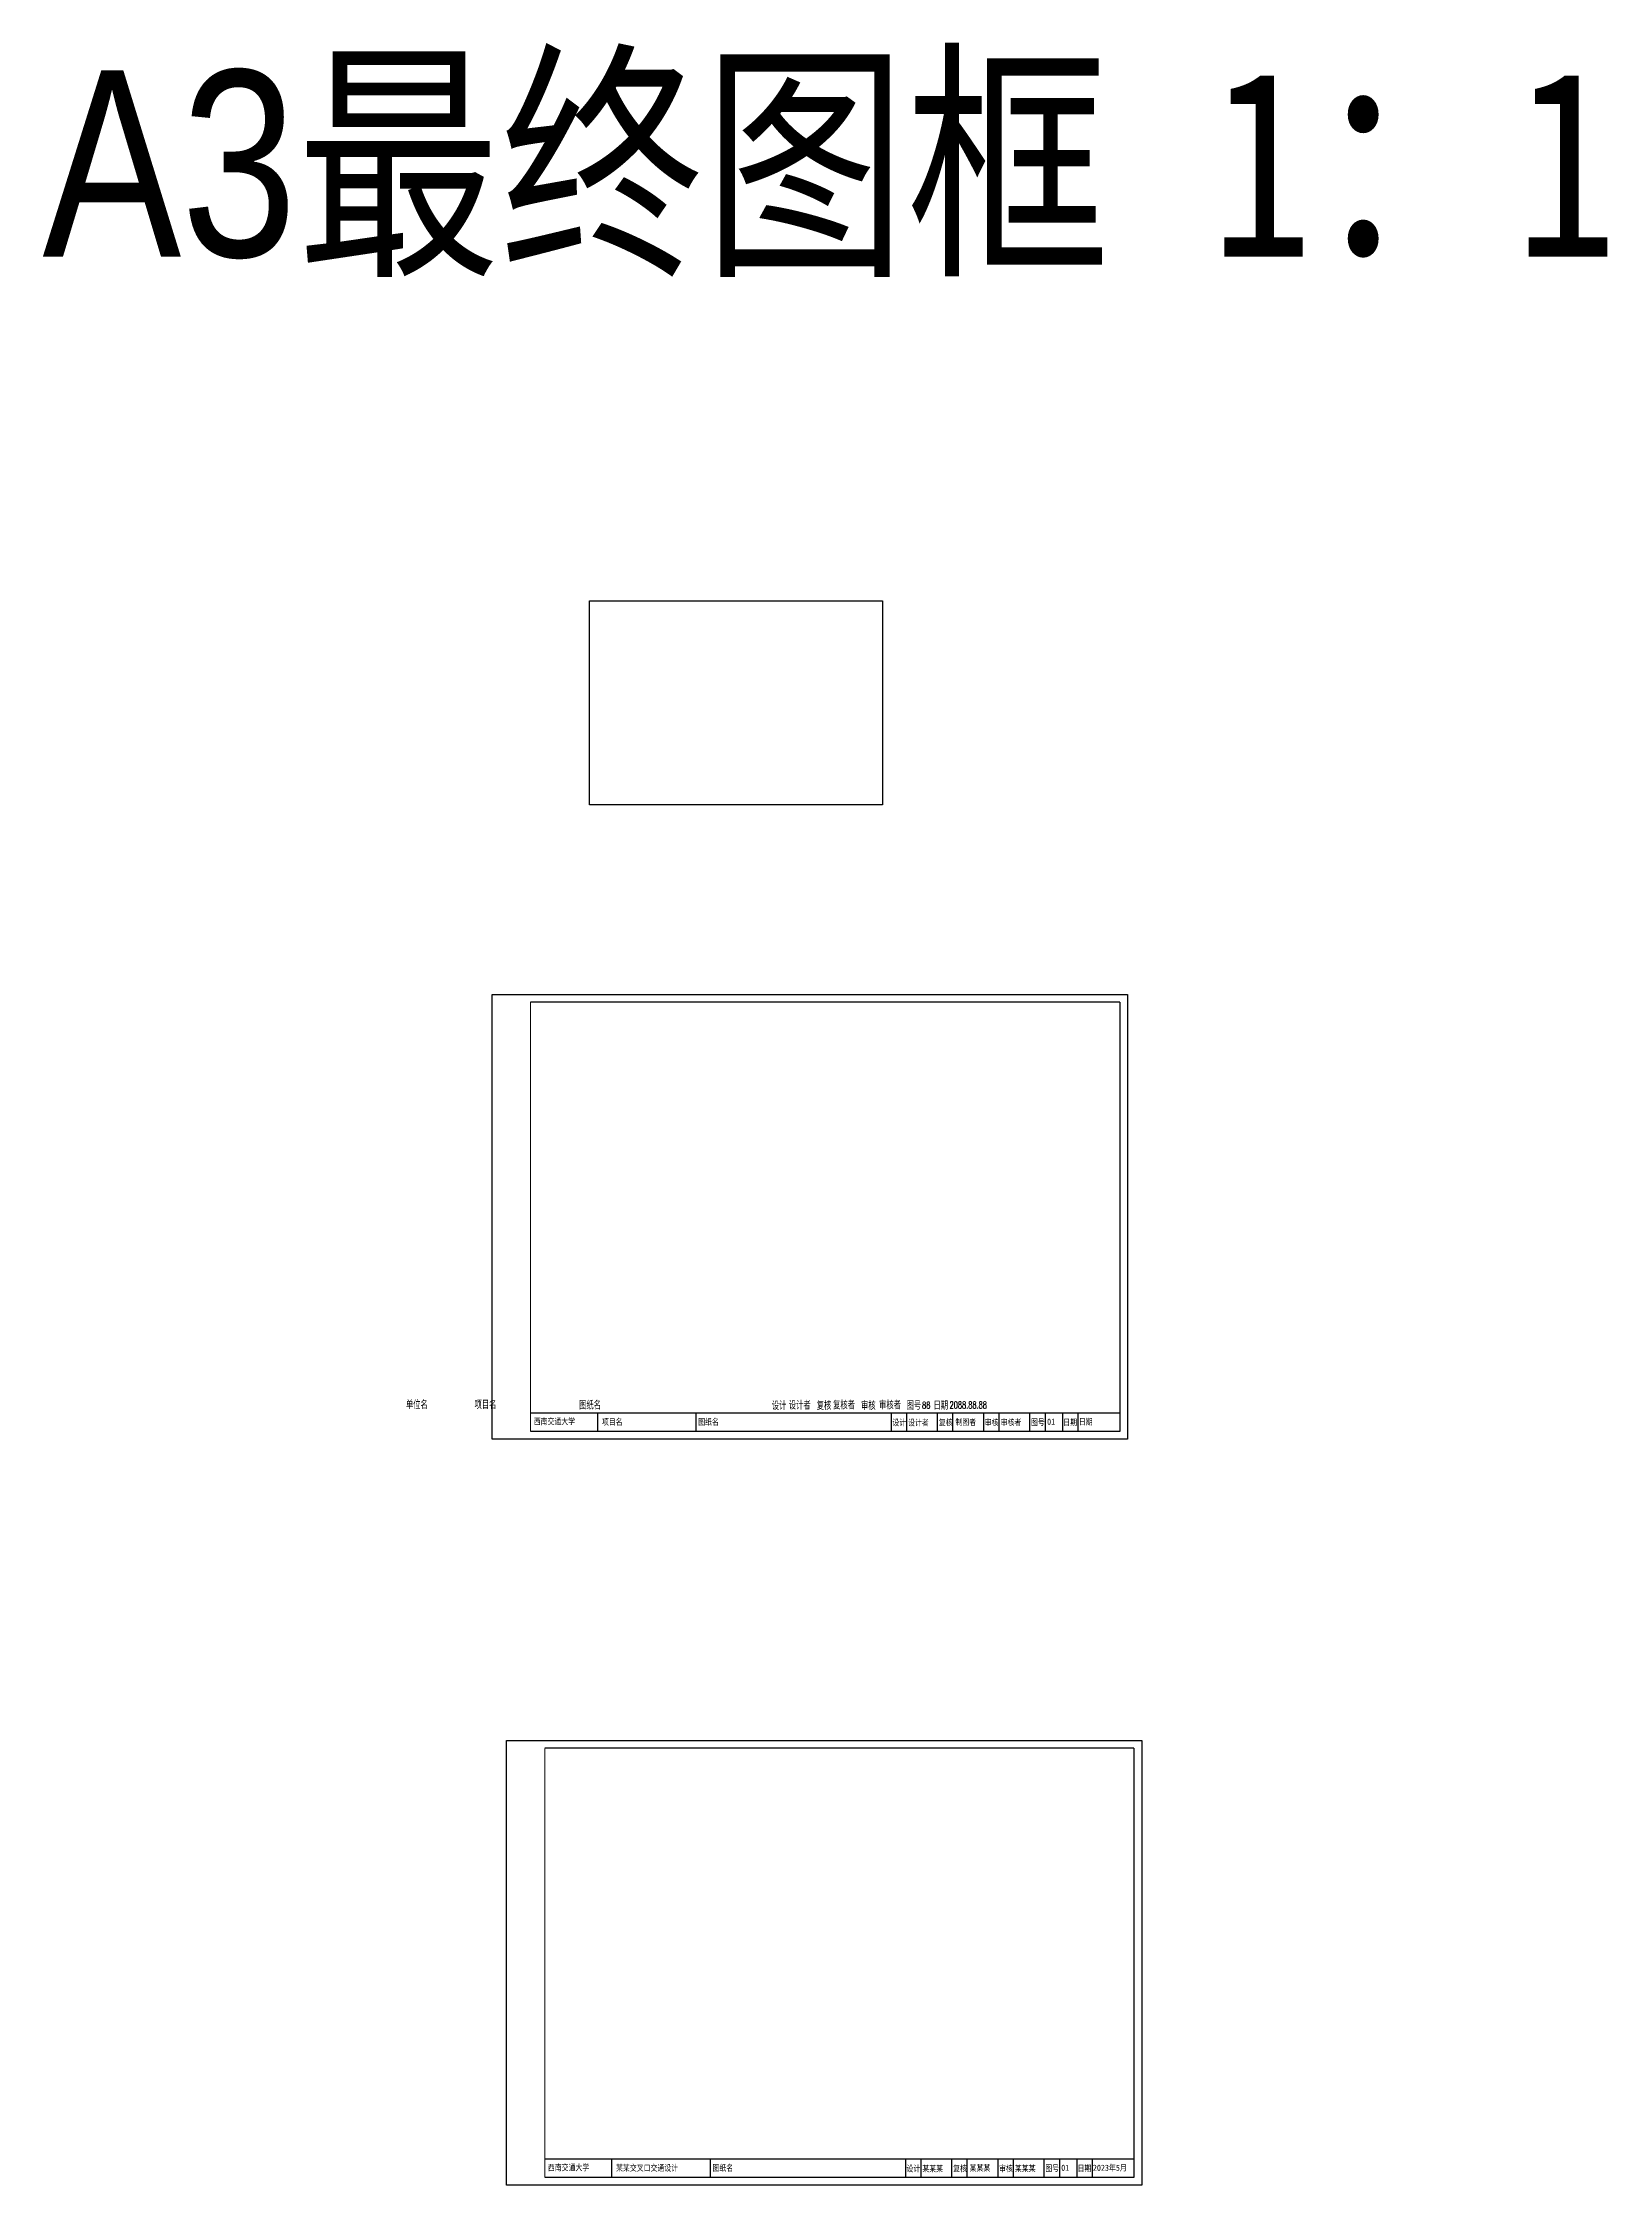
# Model space of a CAD drawing. Header units: millimetres. Extents: x 4234 to 6805, y -11209 to -9701.
# Drawn here: x 4234 to 5251, y -11169 to -9777 of the extents above; entities that cross this region are included whole.
import ezdxf
from ezdxf.enums import TextEntityAlignment as Align

# ---------------------------------------------------------------- set-up
doc = ezdxf.new("R2010")
doc.units = ezdxf.units.MM
doc.layers.add('@-图框', color=7, linetype='CONTINUOUS')
doc.layers.add('@-视口', color=7, linetype='CONTINUOUS')
doc.layers.add('PP-COM', color=7, linetype='CONTINUOUS', lineweight=0)
doc.styles.add('gpsxw', font='txt.shx', dxfattribs={"width": 0.7, "bigfont": 'hztxt.shx'})
doc.styles.add('szsjbg', font='txt.shx', dxfattribs={"width": 0.7, "bigfont": 'hztxt.shx'})
doc.styles.add('黑体', font='', dxfattribs={"width": 0.8})
doc.styles.get('黑体').set_extended_font_data('SimHei')

msp = doc.modelspace()

# ---------------------------------------------------------------- texts
at = {"layer": '@-图框', "style": 'szsjbg', "width": 0.7}
for s, p in [('设计', (4712.4, -10662.3)), ('复核', (4741.6, -10662.2)), ('审核', (4770.4, -10662.2)), ('图号', (4800, -10662.3)), ('日期', (4817.5, -10662.2))]:
    msp.add_text(s, height=5, dxfattribs=at).set_placement(p, align=Align.MIDDLE)
at = {"layer": '@-图框', "color": 7, "style": '黑体', "width": 0.8}
for s, p in [('设计', (4790.5, -10673.5)), ('复核', (4820.7, -10673.4)), ('审核', (4850.5, -10673.4)), ('图号', (4880.6, -10673.4)), ('日期', (4901.6, -10673.4))]:
    msp.add_text(s, height=4, dxfattribs=at).set_placement(p, align=Align.MIDDLE)
at = {"layer": '@-图框', "width": 0.7, "flags": 8}
for tag, p, s, height, style in [('单位名', (4469.8, -10664.8), '西南交通大学', 5, 'szsjbg'), ('项目名', (4514.4, -10664.8), '某某道路交通工程设计', 5, 'szsjbg'), ('图纸名', (4582.4, -10665.1), '图纸名', 5, 'szsjbg'), ('设计者', (4718.7, -10665.1), '某某某', 5, 'szsjbg'), ('复核者', (4747.5, -10665), '某某', 5, 'szsjbg'), ('审核者', (4777.4, -10665), '某某', 5, 'szsjbg'), ('88', (4805.3, -10664.6), '01', 4.5, 'gpsxw'), ('2088.88.88', (4823.2, -10664.5), '2016.04.05', 4.5, 'gpsxw')]:
    msp.add_attdef(tag, p, s, height=height, dxfattribs=dict(at, style=style))
at = {"layer": '@-图框', "color": 7, "style": '黑体', "width": 0.8, "flags": 8}
for tag, p, s in [('西南交通大学', (4552.9, -10674.9), '西南交通大学'), ('项目名', (4597.2, -10675.2), '某某交叉口交通设计'), ('图纸名', (4659.8, -10675.2), '图纸名'), ('设计者', (4796.2, -10675.7), '某某某'), ('制图者', (4827, -10675.3), '某某某'), ('审核者', (4856.4, -10675.5), '某某某'), ('01', (4886.6, -10675.1), '01'), ('日期', (4907.2, -10675.1), '2023年5月')]:
    msp.add_attdef(tag, p, s, height=4, dxfattribs=at)
at = {"layer": 'PP-COM', "insert": (4233.5, -9794.8), "char_height": 500, "width": 1288.121, "attachment_point": 1, "style": '黑体'}
msp.add_mtext('{\\fArial|b0|i0|c134|p34;\\H0.2421x;A3\\fSimHei|b0|i0|c134|p49;最终图框 1：1}', dxfattribs=at)

# ---------------------------------------------------------------- blocks, each defined once
blk = doc.blocks.new('A$C5F2A30DC')
at = {"layer": '@-图框', "color": 7}
for p, q in [((408, 284), (25, 284)), ((408, 284), (408, 5)), ((68.6, 4.9), (68.6, 16.9)), ((132.6, 5), (132.6, 17)), ((259.6, 4.9), (259.6, 16.9)), ((269.6, 4.9), (269.6, 16.9)), ((289.6, 4.9), (289.6, 16.9)), ((299.6, 4.9), (299.6, 16.9)), ((319.6, 4.9), (319.6, 16.9)), ((329.6, 4.9), (329.6, 16.9)), ((349.6, 4.9), (349.6, 16.9)), ((359.7, 5), (359.7, 17)), ((371, 5), (371, 17)), ((381, 5), (381, 17)), ((408, 5), (25, 5))]:
    blk.add_line(p, q, dxfattribs=at)
at = {"layer": '@-图框', "color": 7, "linetype": 'ByBlock'}
blk.add_line((25, 17), (408, 17), dxfattribs=at)
at = {"layer": '@-图框'}
blk.add_lwpolyline([(0, 289), (413, 289), (413, 0), (0, 0)], close=True, dxfattribs=at)
at = {"layer": '@-图框', "color": 7}
blk.add_lwpolyline([(25, 5, 0.7, 0.7, 0), (25, 284, 0.7, 0.7, 0)], format="xyseb", dxfattribs=at)
at = {"layer": '@-图框', "color": 7, "style": '黑体', "width": 0.8}
for s, p in [('设计', (264.6, 10.9)), ('复核', (294.9, 11)), ('审核', (324.7, 11)), ('图号', (354.8, 11)), ('日期', (375.8, 11))]:
    blk.add_text(s, height=4, dxfattribs=at).set_placement(p, align=Align.MIDDLE)
at = {"layer": '@-图框', "color": 7, "style": '黑体', "width": 0.8, "flags": 8}
for tag, p in [('西南交通大学', (27, 9.5)), ('项目名', (71.3, 9.2)), ('图纸名', (134, 9.2)), ('设计者', (270.4, 8.7)), ('制图者', (301.1, 9.1)), ('审核者', (330.6, 8.9)), ('01', (360.7, 9.3)), ('日期', (381.3, 9.3))]:
    blk.add_attdef(tag, p, '', height=4, dxfattribs=at)

# ---------------------------------------------------------------- linework, layer by layer
at = {"layer": '@-图框', "color": 7}
for p, q in [((4933.8, -10400.4), (4550.8, -10400.4)), ((4933.8, -10400.4), (4933.8, -10679.4)), ((4933.8, -10679.4), (4550.8, -10679.4)), ((4594.5, -10679.5), (4594.5, -10667.5)), ((4658.4, -10679.4), (4658.4, -10667.4)), ((4785.4, -10679.5), (4785.4, -10667.5)), ((4795.4, -10679.5), (4795.4, -10667.5)), ((4815.4, -10679.5), (4815.4, -10667.5)), ((4825.4, -10679.5), (4825.4, -10667.5)), ((4845.4, -10679.5), (4845.4, -10667.5)), ((4855.4, -10679.5), (4855.4, -10667.5)), ((4875.4, -10679.5), (4875.4, -10667.5)), ((4885.5, -10679.4), (4885.5, -10667.4)), ((4896.8, -10679.4), (4896.8, -10667.4)), ((4906.8, -10679.4), (4906.8, -10667.4))]:
    msp.add_line(p, q, dxfattribs=at)
at = {"layer": '@-图框', "color": 7, "linetype": 'ByBlock'}
msp.add_line((4550.8, -10667.4), (4933.8, -10667.4), dxfattribs=at)
at = {"layer": '@-图框'}
msp.add_lwpolyline([(4525.8, -10395.4), (4938.8, -10395.4), (4938.8, -10684.4), (4525.8, -10684.4)], close=True, dxfattribs=at)
at = {"layer": '@-图框', "color": 7}
msp.add_lwpolyline([(4550.8, -10679.4, 0.7, 0.7, 0), (4550.8, -10400.4, 0.7, 0.7, 0)], format="xyseb", dxfattribs=at)
at = {"layer": '@-视口'}
msp.add_lwpolyline([(4589.1, -10139.6), (4779.6, -10139.6), (4779.6, -10272.1), (4589.1, -10272.1)], close=True, dxfattribs=at)

# ---------------------------------------------------------------- block references
at = {"layer": '@-图框'}
msp.add_blockref('A$C5F2A30DC', (4535.1, -11169.3), dxfattribs=at).add_auto_attribs({'设计者': '某某某', '图纸名': '图纸名', '项目名': '某某交叉口交通设计', '审核者': '某某某', '制图者': '某某某', '01': '01', '日期': '2023年5月', '西南交通大学': '西南交通大学'})

msp.set_redraw_order([(e.dxf.handle, doc.entitydb.next_handle()) for e in msp.query("TEXT MTEXT ATTDEF DIMENSION ARC_DIMENSION")])  # texts and dimensions are drawn at this point

doc.saveas('drawing.dxf')
